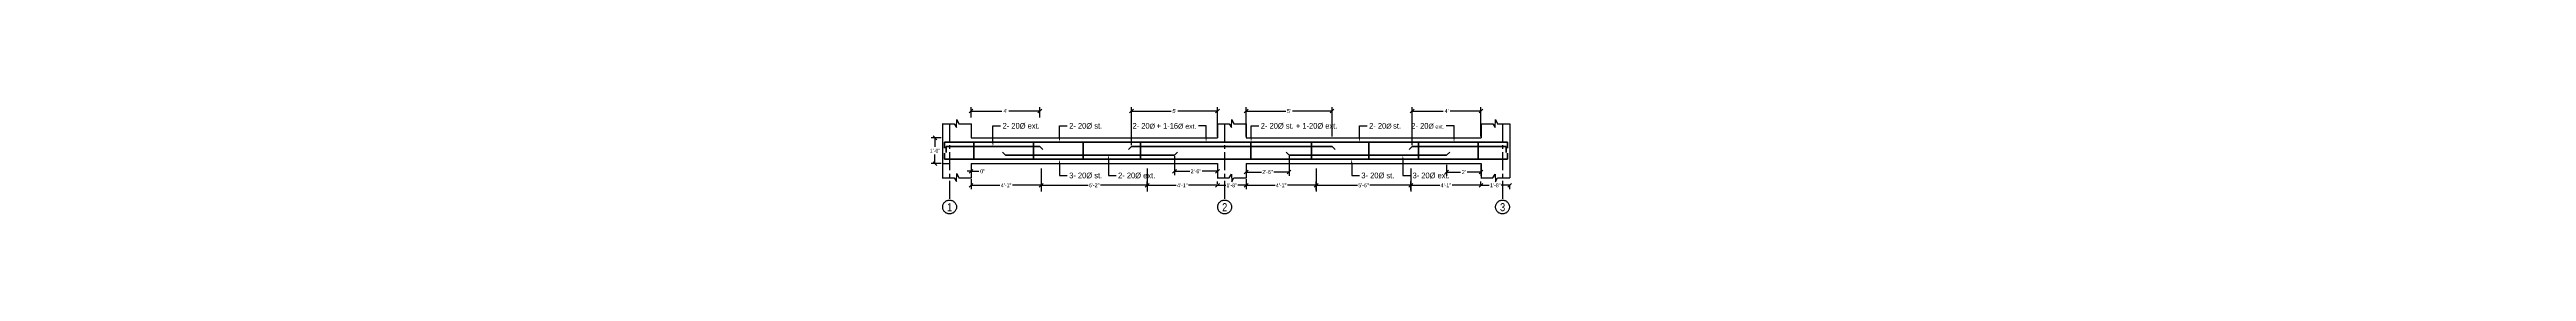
# Model space of a CAD drawing. Header units: inches. Extents: x 17 to 1746, y 1281 to 1356.
import ezdxf
from ezdxf import colors
from ezdxf.entities.mleader import LeaderData, LeaderLine
from ezdxf.math import Vec2, Vec3

# ---------------------------------------------------------------- set-up
doc = ezdxf.new("R2010")
doc.units = ezdxf.units.IN
doc.header["$LTSCALE"] = 10
doc.header["$MEASUREMENT"] = 0
doc.linetypes.add('CENTER', pattern=[2, 1.25, -0.25, 0.25, -0.25])
for name, color, linetype, lineweight in [('Beam', 30, 'Continuous', 25), ('Center line', 110, 'CENTER', 25), ('Column', 191, 'Continuous', 25), ('Dimention', 50, 'Continuous', 13), ('Reinforcemnt', 1, 'Continuous', 40)]:
    doc.layers.add(name, color=color, linetype=linetype, lineweight=lineweight)
doc.styles.add('AR_Arial norrow', font='ARIALN.TTF')
doc.styles.get("Standard").update_dxf_attribs({"font": 'arial.ttf'})
doc.dimstyles.new('AR', dxfattribs={"dimscale": 15, "dimtxt": 0.18, "dimasz": 0.18, "dimexe": 0.18, "dimexo": 0.0625, "dimgap": 0.09, "dimtad": 0, "dimtih": 1, "dimtoh": 1, "dimdec": 3, "dimzin": 0, "dimdsep": 46, "dimlunit": 4, "dimtxsty": 'AR_Arial norrow', "dimblk": 'OBLIQUE', "dimcen": 0.09, "dimadec": 0, "dimazin": 0, "dimtfac": 1, "dimtdec": 3, "dimtofl": 0, "dimtmove": 0, "dimatfit": 3, "dimfxl": 1, "dimtolj": 1, "dimtzin": 0, "dimarcsym": 0})

# ---------------------------------------------------------------- blocks, each defined once
blk = doc.blocks.new('_Oblique')
at = {"color": 0, "linetype": 'ByBlock', "lineweight": -2}
blk.add_line((-0.5, -0.5), (0.5, 0.5), dxfattribs=at)
blk = doc.blocks.new('*D3')
at = {"layer": 'Center line', "color": 0, "lineweight": -2, "ltscale": 10, "transparency": 16777216}
for p, q in [((639, 1334.4), (632, 1334.4)), ((634.7, 1334.4), (634.7, 1328.1)), ((639, 1316.4), (632, 1316.4)), ((634.7, 1316.4), (634.7, 1322.7))]:
    blk.add_line(p, q, dxfattribs=at)
at = {"layer": 'Defpoints', "color": 0, "ltscale": 10, "transparency": 16777216}
for p in [(639.9, 1334.4), (634.7, 1316.4), (639.9, 1316.4)]:
    blk.add_point(p, dxfattribs=at)
at = {"layer": 'Center line', "color": 0, "lineweight": -2, "ltscale": 10, "transparency": 16777216, "xscale": 2.7, "yscale": 2.7, "zscale": 2.7}
for p, rotation in [((634.7, 1334.4), 90), ((634.7, 1316.4), 270)]:
    blk.add_blockref('_Oblique', p, dxfattribs=dict(at, rotation=rotation))
at = {"layer": 'Center line', "color": 0, "ltscale": 10, "transparency": 16777216, "insert": (634.7, 1325.4), "char_height": 2.7, "attachment_point": 5, "style": 'AR_Arial norrow'}
blk.add_mtext('\\A1;1\'-6"', dxfattribs=at)
blk = doc.blocks.new('*D5')
at = {"layer": 'Defpoints', "color": 0, "ltscale": 10, "transparency": 16777216}
for p in [(707.9, 1353.2), (659.9, 1347.7), (707.9, 1347.7)]:
    blk.add_point(p, dxfattribs=at)
at = {"layer": 'Dimention', "color": 0, "lineweight": -2, "ltscale": 10, "transparency": 16777216}
for p, q in [((659.9, 1348.6), (659.9, 1355.9)), ((659.9, 1353.2), (681.5, 1353.2)), ((707.9, 1353.2), (686.3, 1353.2)), ((707.9, 1348.6), (707.9, 1355.9))]:
    blk.add_line(p, q, dxfattribs=at)
at = {"layer": 'Dimention', "color": 0, "lineweight": -2, "ltscale": 10, "transparency": 16777216, "xscale": 2.7, "yscale": 2.7, "zscale": 2.7, "rotation": 180}
blk.add_blockref('_Oblique', (659.9, 1353.2), dxfattribs=at)
at = {"layer": 'Dimention', "color": 0, "lineweight": -2, "ltscale": 10, "transparency": 16777216, "xscale": 2.7, "yscale": 2.7, "zscale": 2.7}
blk.add_blockref('_Oblique', (707.9, 1353.2), dxfattribs=at)
at = {"layer": 'Dimention', "color": 0, "ltscale": 10, "transparency": 16777216, "insert": (683.9, 1353.2), "char_height": 2.7, "attachment_point": 5, "style": 'AR_Arial norrow'}
blk.add_mtext("\\A1;4'", dxfattribs=at)
blk = doc.blocks.new('*D7')
at = {"layer": 'Defpoints', "color": 0, "ltscale": 10, "transparency": 16777216}
for p in [(831.9, 1353.2), (831.9, 1334.4), (771.9, 1328.4)]:
    blk.add_point(p, dxfattribs=at)
at = {"layer": 'Dimention', "color": 0, "lineweight": -2, "ltscale": 10, "transparency": 16777216}
for p, q in [((771.9, 1329.3), (771.9, 1355.9)), ((771.9, 1353.2), (799.6, 1353.2)), ((831.9, 1353.2), (804.3, 1353.2)), ((831.9, 1335.3), (831.9, 1355.9))]:
    blk.add_line(p, q, dxfattribs=at)
at = {"layer": 'Dimention', "color": 0, "lineweight": -2, "ltscale": 10, "transparency": 16777216, "xscale": 2.7, "yscale": 2.7, "zscale": 2.7, "rotation": 180}
blk.add_blockref('_Oblique', (771.9, 1353.2), dxfattribs=at)
at = {"layer": 'Dimention', "color": 0, "lineweight": -2, "ltscale": 10, "transparency": 16777216, "xscale": 2.7, "yscale": 2.7, "zscale": 2.7}
blk.add_blockref('_Oblique', (831.9, 1353.2), dxfattribs=at)
at = {"layer": 'Dimention', "color": 0, "ltscale": 10, "transparency": 16777216, "insert": (801.9, 1353.2), "char_height": 2.7, "attachment_point": 5, "style": 'AR_Arial norrow'}
blk.add_mtext("\\A1;5'", dxfattribs=at)
blk = doc.blocks.new('*D9')
at = {"layer": 'Defpoints', "color": 0, "ltscale": 10, "transparency": 16777216}
for p in [(659.9, 1316.4), (659.9, 1316.4), (659.9, 1311)]:
    blk.add_point(p, dxfattribs=at)
at = {"layer": 'Dimention', "color": 0, "lineweight": -2, "ltscale": 10, "transparency": 16777216}
for p, q in [((659.9, 1315.5), (659.9, 1308.3)), ((659.9, 1315.5), (659.9, 1308.3)), ((659.9, 1311), (657.2, 1311)), ((659.9, 1311), (665.3, 1311))]:
    blk.add_line(p, q, dxfattribs=at)
at = {"layer": 'Dimention', "color": 0, "lineweight": -2, "ltscale": 10, "transparency": 16777216, "xscale": 2.7, "yscale": 2.7, "zscale": 2.7}
blk.add_blockref('_Oblique', (659.9, 1311), dxfattribs=at)
at = {"layer": 'Dimention', "color": 0, "lineweight": -2, "ltscale": 10, "transparency": 16777216, "xscale": 2.7, "yscale": 2.7, "zscale": 2.7, "rotation": 180}
blk.add_blockref('_Oblique', (659.9, 1311), dxfattribs=at)
at = {"layer": 'Dimention', "color": 0, "ltscale": 10, "transparency": 16777216, "insert": (668, 1311), "char_height": 2.7, "attachment_point": 5, "style": 'AR_Arial norrow'}
blk.add_mtext('\\A1;0"', dxfattribs=at)
blk = doc.blocks.new('*D11')
at = {"layer": 'Defpoints', "color": 0, "ltscale": 10, "transparency": 16777216}
for p in [(801.9, 1322.4), (831.9, 1316.4), (831.9, 1311)]:
    blk.add_point(p, dxfattribs=at)
at = {"layer": 'Dimention', "color": 0, "lineweight": -2, "ltscale": 10, "transparency": 16777216}
for p, q in [((801.9, 1321.5), (801.9, 1308.3)), ((831.9, 1315.5), (831.9, 1308.3)), ((801.9, 1311), (812.6, 1311)), ((831.9, 1311), (821.2, 1311))]:
    blk.add_line(p, q, dxfattribs=at)
at = {"layer": 'Dimention', "color": 0, "lineweight": -2, "ltscale": 10, "transparency": 16777216, "xscale": 2.7, "yscale": 2.7, "zscale": 2.7, "rotation": 180}
blk.add_blockref('_Oblique', (801.9, 1311), dxfattribs=at)
at = {"layer": 'Dimention', "color": 0, "lineweight": -2, "ltscale": 10, "transparency": 16777216, "xscale": 2.7, "yscale": 2.7, "zscale": 2.7}
blk.add_blockref('_Oblique', (831.9, 1311), dxfattribs=at)
at = {"layer": 'Dimention', "color": 0, "ltscale": 10, "transparency": 16777216, "insert": (816.9, 1311), "char_height": 2.7, "attachment_point": 5, "style": 'AR_Arial norrow'}
blk.add_mtext('\\A1;2\'-6"', dxfattribs=at)
blk = doc.blocks.new('*D16')
at = {"layer": 'Defpoints', "color": 0, "ltscale": 10, "transparency": 16777216}
for p in [(911.9, 1353.2), (851.9, 1334.4), (911.9, 1334.4)]:
    blk.add_point(p, dxfattribs=at)
at = {"layer": 'Dimention', "color": 0, "lineweight": -2, "ltscale": 10, "transparency": 16777216}
for p, q in [((851.9, 1335.3), (851.9, 1355.9)), ((851.9, 1353.2), (879.6, 1353.2)), ((911.9, 1353.2), (884.3, 1353.2)), ((911.9, 1335.3), (911.9, 1355.9))]:
    blk.add_line(p, q, dxfattribs=at)
at = {"layer": 'Dimention', "color": 0, "lineweight": -2, "ltscale": 10, "transparency": 16777216, "xscale": 2.7, "yscale": 2.7, "zscale": 2.7, "rotation": 180}
blk.add_blockref('_Oblique', (851.9, 1353.2), dxfattribs=at)
at = {"layer": 'Dimention', "color": 0, "lineweight": -2, "ltscale": 10, "transparency": 16777216, "xscale": 2.7, "yscale": 2.7, "zscale": 2.7}
blk.add_blockref('_Oblique', (911.9, 1353.2), dxfattribs=at)
at = {"layer": 'Dimention', "color": 0, "ltscale": 10, "transparency": 16777216, "insert": (881.9, 1353.2), "char_height": 2.7, "attachment_point": 5, "style": 'AR_Arial norrow'}
blk.add_mtext("\\A1;5'", dxfattribs=at)
blk = doc.blocks.new('*D18')
at = {"layer": 'Defpoints', "color": 0, "ltscale": 10, "transparency": 16777216}
for p in [(1015.9, 1353.2), (1015.9, 1334.4), (967.9, 1328.4)]:
    blk.add_point(p, dxfattribs=at)
at = {"layer": 'Dimention', "color": 0, "lineweight": -2, "ltscale": 10, "transparency": 16777216}
for p, q in [((967.9, 1329.3), (967.9, 1355.9)), ((967.9, 1353.2), (989.5, 1353.2)), ((1015.9, 1353.2), (994.3, 1353.2)), ((1015.9, 1335.3), (1015.9, 1355.9))]:
    blk.add_line(p, q, dxfattribs=at)
at = {"layer": 'Dimention', "color": 0, "lineweight": -2, "ltscale": 10, "transparency": 16777216, "xscale": 2.7, "yscale": 2.7, "zscale": 2.7, "rotation": 180}
blk.add_blockref('_Oblique', (967.9, 1353.2), dxfattribs=at)
at = {"layer": 'Dimention', "color": 0, "lineweight": -2, "ltscale": 10, "transparency": 16777216, "xscale": 2.7, "yscale": 2.7, "zscale": 2.7}
blk.add_blockref('_Oblique', (1015.9, 1353.2), dxfattribs=at)
at = {"layer": 'Dimention', "color": 0, "ltscale": 10, "transparency": 16777216, "insert": (991.9, 1353.2), "char_height": 2.7, "attachment_point": 5, "style": 'AR_Arial norrow'}
blk.add_mtext("\\A1;4'", dxfattribs=at)
blk = doc.blocks.new('*D19')
at = {"layer": 'Defpoints', "color": 0, "ltscale": 10, "transparency": 16777216}
for p in [(991.9, 1316.4), (1015.9, 1316.4), (991.9, 1310.5)]:
    blk.add_point(p, dxfattribs=at)
at = {"layer": 'Dimention', "color": 0, "lineweight": -2, "ltscale": 10, "transparency": 16777216}
for p, q in [((991.9, 1315.5), (991.9, 1307.8)), ((1015.9, 1315.5), (1015.9, 1307.8)), ((991.9, 1310.5), (1001.5, 1310.5)), ((1015.9, 1310.5), (1006.3, 1310.5))]:
    blk.add_line(p, q, dxfattribs=at)
at = {"layer": 'Dimention', "color": 0, "lineweight": -2, "ltscale": 10, "transparency": 16777216, "xscale": 2.7, "yscale": 2.7, "zscale": 2.7, "rotation": 180}
blk.add_blockref('_Oblique', (991.9, 1310.5), dxfattribs=at)
at = {"layer": 'Dimention', "color": 0, "lineweight": -2, "ltscale": 10, "transparency": 16777216, "xscale": 2.7, "yscale": 2.7, "zscale": 2.7}
blk.add_blockref('_Oblique', (1015.9, 1310.5), dxfattribs=at)
at = {"layer": 'Dimention', "color": 0, "ltscale": 10, "transparency": 16777216, "insert": (1003.9, 1310.5), "char_height": 2.7, "attachment_point": 5, "style": 'AR_Arial norrow'}
blk.add_mtext("\\A1;2'", dxfattribs=at)
blk = doc.blocks.new('*D21')
at = {"layer": 'Defpoints', "color": 0, "ltscale": 10, "transparency": 16777216}
for p in [(851.9, 1316.4), (881.9, 1322.4), (851.9, 1310.5)]:
    blk.add_point(p, dxfattribs=at)
at = {"layer": 'Dimention', "color": 0, "lineweight": -2, "ltscale": 10, "transparency": 16777216}
for p, q in [((851.9, 1315.5), (851.9, 1307.8)), ((881.9, 1321.5), (881.9, 1307.8)), ((851.9, 1310.5), (862.6, 1310.5)), ((881.9, 1310.5), (871.2, 1310.5))]:
    blk.add_line(p, q, dxfattribs=at)
at = {"layer": 'Dimention', "color": 0, "lineweight": -2, "ltscale": 10, "transparency": 16777216, "xscale": 2.7, "yscale": 2.7, "zscale": 2.7, "rotation": 180}
blk.add_blockref('_Oblique', (851.9, 1310.5), dxfattribs=at)
at = {"layer": 'Dimention', "color": 0, "lineweight": -2, "ltscale": 10, "transparency": 16777216, "xscale": 2.7, "yscale": 2.7, "zscale": 2.7}
blk.add_blockref('_Oblique', (881.9, 1310.5), dxfattribs=at)
at = {"layer": 'Dimention', "color": 0, "ltscale": 10, "transparency": 16777216, "insert": (866.9, 1310.5), "char_height": 2.7, "attachment_point": 5, "style": 'AR_Arial norrow'}
blk.add_mtext('\\A1;2\'-6"', dxfattribs=at)
blk = doc.blocks.new('*D22')
at = {"layer": 'Defpoints', "color": 0, "ltscale": 10, "transparency": 16777216}
for p in [(659.9, 1306.5), (708.9, 1304.9), (708.9, 1301.2)]:
    blk.add_point(p, dxfattribs=at)
at = {"layer": 'Dimention', "color": 0, "lineweight": -2, "ltscale": 10, "transparency": 16777216}
for p, q in [((659.9, 1305.6), (659.9, 1298.5)), ((659.9, 1301.2), (680.1, 1301.2)), ((708.9, 1301.2), (688.8, 1301.2)), ((708.9, 1304), (708.9, 1298.5))]:
    blk.add_line(p, q, dxfattribs=at)
at = {"layer": 'Dimention', "color": 0, "lineweight": -2, "ltscale": 10, "transparency": 16777216, "xscale": 2.7, "yscale": 2.7, "zscale": 2.7, "rotation": 180}
blk.add_blockref('_Oblique', (659.9, 1301.2), dxfattribs=at)
at = {"layer": 'Dimention', "color": 0, "lineweight": -2, "ltscale": 10, "transparency": 16777216, "xscale": 2.7, "yscale": 2.7, "zscale": 2.7}
blk.add_blockref('_Oblique', (708.9, 1301.2), dxfattribs=at)
at = {"layer": 'Dimention', "color": 0, "ltscale": 10, "transparency": 16777216, "insert": (684.4, 1301.2), "char_height": 2.7, "attachment_point": 5, "style": 'AR_Arial norrow'}
blk.add_mtext('\\A1;4\'-1"', dxfattribs=at)
blk = doc.blocks.new('*D23')
at = {"layer": 'Defpoints', "color": 0, "ltscale": 10, "transparency": 16777216}
for p in [(708.9, 1304.9), (782.9, 1301.2), (782.9, 1300.9)]:
    blk.add_point(p, dxfattribs=at)
at = {"layer": 'Dimention', "color": 0, "lineweight": -2, "ltscale": 10, "transparency": 16777216}
for p, q in [((708.9, 1304), (708.9, 1298.5)), ((708.9, 1301.2), (741.6, 1301.2)), ((782.9, 1301.2), (750.2, 1301.2)), ((782.9, 1301.8), (782.9, 1303.9))]:
    blk.add_line(p, q, dxfattribs=at)
at = {"layer": 'Dimention', "color": 0, "lineweight": -2, "ltscale": 10, "transparency": 16777216, "xscale": 2.7, "yscale": 2.7, "zscale": 2.7, "rotation": 180}
blk.add_blockref('_Oblique', (708.9, 1301.2), dxfattribs=at)
at = {"layer": 'Dimention', "color": 0, "lineweight": -2, "ltscale": 10, "transparency": 16777216, "xscale": 2.7, "yscale": 2.7, "zscale": 2.7}
blk.add_blockref('_Oblique', (782.9, 1301.2), dxfattribs=at)
at = {"layer": 'Dimention', "color": 0, "ltscale": 10, "transparency": 16777216, "insert": (745.9, 1301.2), "char_height": 2.7, "attachment_point": 5, "style": 'AR_Arial norrow'}
blk.add_mtext('\\A1;6\'-2"', dxfattribs=at)
blk = doc.blocks.new('*D24')
at = {"layer": 'Defpoints', "color": 0, "ltscale": 10, "transparency": 16777216}
for p in [(782.9, 1300.9), (831.9, 1301.2), (831.9, 1301.2)]:
    blk.add_point(p, dxfattribs=at)
at = {"layer": 'Dimention', "color": 0, "lineweight": -2, "ltscale": 10, "transparency": 16777216}
for p, q in [((782.9, 1301.8), (782.9, 1303.9)), ((782.9, 1301.2), (803.1, 1301.2)), ((831.9, 1301.2), (811.8, 1301.2)), ((831.9, 1302.2), (831.9, 1303.9))]:
    blk.add_line(p, q, dxfattribs=at)
at = {"layer": 'Dimention', "color": 0, "lineweight": -2, "ltscale": 10, "transparency": 16777216, "xscale": 2.7, "yscale": 2.7, "zscale": 2.7, "rotation": 180}
blk.add_blockref('_Oblique', (782.9, 1301.2), dxfattribs=at)
at = {"layer": 'Dimention', "color": 0, "lineweight": -2, "ltscale": 10, "transparency": 16777216, "xscale": 2.7, "yscale": 2.7, "zscale": 2.7}
blk.add_blockref('_Oblique', (831.9, 1301.2), dxfattribs=at)
at = {"layer": 'Dimention', "color": 0, "ltscale": 10, "transparency": 16777216, "insert": (807.4, 1301.2), "char_height": 2.7, "attachment_point": 5, "style": 'AR_Arial norrow'}
blk.add_mtext('\\A1;4\'-1"', dxfattribs=at)
blk = doc.blocks.new('*D25')
at = {"layer": 'Defpoints', "color": 0, "ltscale": 10, "transparency": 16777216}
for p in [(831.9, 1301.2), (851.9, 1306.5), (851.9, 1301.2)]:
    blk.add_point(p, dxfattribs=at)
at = {"layer": 'Dimention', "color": 0, "lineweight": -2, "ltscale": 10, "transparency": 16777216}
for p, q in [((831.9, 1302.2), (831.9, 1303.9)), ((831.9, 1301.2), (837.7, 1301.2)), ((851.9, 1301.2), (846.1, 1301.2)), ((851.9, 1305.6), (851.9, 1298.5))]:
    blk.add_line(p, q, dxfattribs=at)
at = {"layer": 'Dimention', "color": 0, "lineweight": -2, "ltscale": 10, "transparency": 16777216, "xscale": 2.7, "yscale": 2.7, "zscale": 2.7, "rotation": 180}
blk.add_blockref('_Oblique', (831.9, 1301.2), dxfattribs=at)
at = {"layer": 'Dimention', "color": 0, "lineweight": -2, "ltscale": 10, "transparency": 16777216, "xscale": 2.7, "yscale": 2.7, "zscale": 2.7}
blk.add_blockref('_Oblique', (851.9, 1301.2), dxfattribs=at)
at = {"layer": 'Dimention', "color": 0, "ltscale": 10, "transparency": 16777216, "insert": (841.9, 1301.2), "char_height": 2.7, "attachment_point": 5, "style": 'AR_Arial norrow'}
blk.add_mtext('\\A1;1\'-8"', dxfattribs=at)
blk = doc.blocks.new('*D26')
at = {"layer": 'Defpoints', "color": 0, "ltscale": 10, "transparency": 16777216}
for p in [(851.9, 1306.5), (900.9, 1301.2), (900.9, 1299.3)]:
    blk.add_point(p, dxfattribs=at)
at = {"layer": 'Dimention', "color": 0, "lineweight": -2, "ltscale": 10, "transparency": 16777216}
for p, q in [((851.9, 1305.6), (851.9, 1298.5)), ((851.9, 1301.2), (872.1, 1301.2)), ((900.9, 1301.2), (880.8, 1301.2)), ((900.9, 1300.3), (900.9, 1303.9))]:
    blk.add_line(p, q, dxfattribs=at)
at = {"layer": 'Dimention', "color": 0, "lineweight": -2, "ltscale": 10, "transparency": 16777216, "xscale": 2.7, "yscale": 2.7, "zscale": 2.7, "rotation": 180}
blk.add_blockref('_Oblique', (851.9, 1301.2), dxfattribs=at)
at = {"layer": 'Dimention', "color": 0, "lineweight": -2, "ltscale": 10, "transparency": 16777216, "xscale": 2.7, "yscale": 2.7, "zscale": 2.7}
blk.add_blockref('_Oblique', (900.9, 1301.2), dxfattribs=at)
at = {"layer": 'Dimention', "color": 0, "ltscale": 10, "transparency": 16777216, "insert": (876.4, 1301.2), "char_height": 2.7, "attachment_point": 5, "style": 'AR_Arial norrow'}
blk.add_mtext('\\A1;4\'-1"', dxfattribs=at)
blk = doc.blocks.new('*D27')
at = {"layer": 'Defpoints', "color": 0, "ltscale": 10, "transparency": 16777216}
for p in [(900.9, 1296.9), (966.9, 1301.2), (966.9, 1301.2)]:
    blk.add_point(p, dxfattribs=at)
at = {"layer": 'Dimention', "color": 0, "lineweight": -2, "ltscale": 10, "transparency": 16777216}
for p, q in [((900.9, 1297.9), (900.9, 1303.9)), ((900.9, 1301.2), (929.6, 1301.2)), ((966.9, 1301.2), (938.2, 1301.2)), ((966.9, 1302.2), (966.9, 1303.9))]:
    blk.add_line(p, q, dxfattribs=at)
at = {"layer": 'Dimention', "color": 0, "lineweight": -2, "ltscale": 10, "transparency": 16777216, "xscale": 2.7, "yscale": 2.7, "zscale": 2.7, "rotation": 180}
blk.add_blockref('_Oblique', (900.9, 1301.2), dxfattribs=at)
at = {"layer": 'Dimention', "color": 0, "lineweight": -2, "ltscale": 10, "transparency": 16777216, "xscale": 2.7, "yscale": 2.7, "zscale": 2.7}
blk.add_blockref('_Oblique', (966.9, 1301.2), dxfattribs=at)
at = {"layer": 'Dimention', "color": 0, "ltscale": 10, "transparency": 16777216, "insert": (933.9, 1301.2), "char_height": 2.7, "attachment_point": 5, "style": 'AR_Arial norrow'}
blk.add_mtext('\\A1;5\'-6"', dxfattribs=at)
blk = doc.blocks.new('*D28')
at = {"layer": 'Defpoints', "color": 0, "ltscale": 10, "transparency": 16777216}
for p in [(966.9, 1296.9), (1015.9, 1301.2), (1015.9, 1301.1)]:
    blk.add_point(p, dxfattribs=at)
at = {"layer": 'Dimention', "color": 0, "lineweight": -2, "ltscale": 10, "transparency": 16777216}
for p, q in [((966.9, 1297.9), (966.9, 1303.9)), ((966.9, 1301.2), (987.1, 1301.2)), ((1015.9, 1301.2), (995.8, 1301.2)), ((1015.9, 1302), (1015.9, 1303.9))]:
    blk.add_line(p, q, dxfattribs=at)
at = {"layer": 'Dimention', "color": 0, "lineweight": -2, "ltscale": 10, "transparency": 16777216, "xscale": 2.7, "yscale": 2.7, "zscale": 2.7, "rotation": 180}
blk.add_blockref('_Oblique', (966.9, 1301.2), dxfattribs=at)
at = {"layer": 'Dimention', "color": 0, "lineweight": -2, "ltscale": 10, "transparency": 16777216, "xscale": 2.7, "yscale": 2.7, "zscale": 2.7}
blk.add_blockref('_Oblique', (1015.9, 1301.2), dxfattribs=at)
at = {"layer": 'Dimention', "color": 0, "ltscale": 10, "transparency": 16777216, "insert": (991.4, 1301.2), "char_height": 2.7, "attachment_point": 5, "style": 'AR_Arial norrow'}
blk.add_mtext('\\A1;4\'-1"', dxfattribs=at)
blk = doc.blocks.new('*D29')
at = {"layer": 'Defpoints', "color": 0, "ltscale": 10, "transparency": 16777216}
for p in [(1015.9, 1301.1), (1035.9, 1302), (1035.9, 1301.2)]:
    blk.add_point(p, dxfattribs=at)
at = {"layer": 'Dimention', "color": 0, "lineweight": -2, "ltscale": 10, "transparency": 16777216}
for p, q in [((1015.9, 1302), (1015.9, 1303.9)), ((1015.9, 1301.2), (1021.7, 1301.2)), ((1035.9, 1301.2), (1030.1, 1301.2)), ((1035.9, 1301.1), (1035.9, 1298.5))]:
    blk.add_line(p, q, dxfattribs=at)
at = {"layer": 'Dimention', "color": 0, "lineweight": -2, "ltscale": 10, "transparency": 16777216, "xscale": 2.7, "yscale": 2.7, "zscale": 2.7, "rotation": 180}
blk.add_blockref('_Oblique', (1015.9, 1301.2), dxfattribs=at)
at = {"layer": 'Dimention', "color": 0, "lineweight": -2, "ltscale": 10, "transparency": 16777216, "xscale": 2.7, "yscale": 2.7, "zscale": 2.7}
blk.add_blockref('_Oblique', (1035.9, 1301.2), dxfattribs=at)
at = {"layer": 'Dimention', "color": 0, "ltscale": 10, "transparency": 16777216, "insert": (1025.9, 1301.2), "char_height": 2.7, "attachment_point": 5, "style": 'AR_Arial norrow'}
blk.add_mtext('\\A1;1\'-8"', dxfattribs=at)

msp = doc.modelspace()

# ---------------------------------------------------------------- linework, layer by layer
at = {"layer": 'Beam'}
for p, q in [((659.9293, 1334.3928), (831.9293, 1334.3928)), ((851.9293, 1334.3928), (1015.9293, 1334.3928)), ((639.9293, 1316.3928), (644.9293, 1316.3928)), ((659.9293, 1316.3928), (831.9293, 1316.3928)), ((851.9293, 1316.3928), (1015.9293, 1316.3928))]:
    msp.add_line(p, q, dxfattribs=at)
at = {"layer": 'Center line'}
for p, q in [((644.9293, 1344.2949), (644.9293, 1290.8341)), ((836.9293, 1344.2949), (836.9293, 1290.8341)), ((1030.9293, 1344.2949), (1030.9293, 1290.8341))]:
    msp.add_line(p, q, dxfattribs=at)
at = {"layer": 'Center line', "ltscale": 10}
for centre in [(644.9293, 1286.0146), (836.9293, 1286.0146), (1030.9293, 1286.0146)]:
    msp.add_circle(centre, 4.8195, dxfattribs=at)
at = {"layer": 'Column'}
for p, q in [((639.9293, 1344.2949), (639.9293, 1306.4907)), ((659.9293, 1344.2949), (659.9293, 1334.3928)), ((831.9293, 1344.2949), (831.9293, 1334.3928)), ((851.9293, 1344.2949), (851.9293, 1334.3928)), ((1015.9293, 1344.2949), (1015.9293, 1334.3928)), ((1035.9293, 1344.2949), (1035.9293, 1306.4907)), ((659.9293, 1316.3928), (659.9293, 1306.4907)), ((831.9293, 1316.3928), (831.9293, 1306.4907)), ((851.9293, 1316.3928), (851.9293, 1306.4907)), ((1015.9293, 1316.3928), (1015.9293, 1306.4907)), ((708.9293, 1312.8753), (708.9293, 1296.9227)), ((782.9293, 1312.8753), (782.9293, 1296.9227)), ((900.9293, 1312.8753), (900.9293, 1296.9227)), ((966.9293, 1312.8753), (966.9293, 1296.9227))]:
    msp.add_line(p, q, dxfattribs=at)
at = {"layer": 'Column', "linetype": 'Continuous', "ltscale": 10}
for points in [[(639.7493, 1344.2949), (648.1447, 1344.2949), (649.8043, 1341.6824), (650.0543, 1347.2421), (651.4581, 1344.2949), (660.1093, 1344.2949)], [(831.7493, 1344.2949), (840.1447, 1344.2949), (841.8043, 1341.6824), (842.0543, 1347.2421), (843.4581, 1344.2949), (852.1093, 1344.2949)], [(1015.7493, 1344.2949), (1024.1447, 1344.2949), (1025.8043, 1341.6824), (1026.0543, 1347.2421), (1027.4581, 1344.2949), (1036.1093, 1344.2949)], [(639.7493, 1306.4907), (648.1447, 1306.4907), (649.8043, 1303.8782), (650.0543, 1309.4378), (651.4581, 1306.4907), (660.1093, 1306.4907)], [(831.7493, 1306.4907), (840.1447, 1306.4907), (841.8043, 1309.1032), (842.0543, 1303.5435), (843.4581, 1306.4907), (852.1093, 1306.4907)], [(1015.7493, 1306.4907), (1024.1447, 1306.4907), (1025.8043, 1309.1032), (1026.0543, 1303.5435), (1027.4581, 1306.4907), (1036.1093, 1306.4907)]]:
    msp.add_lwpolyline(points, dxfattribs=at)
at = {"layer": 'Reinforcemnt'}
for p, q in [((641.4293, 1331.3928), (1034.4293, 1331.3928)), ((641.4293, 1319.3928), (1034.4293, 1319.3928)), ((642.4293, 1328.3928), (707.9293, 1328.3928)), ((683.9293, 1322.3928), (801.9293, 1322.3928)), ((771.9293, 1328.3928), (911.9293, 1328.3928)), ((881.9293, 1322.3928), (991.9293, 1322.3928)), ((991.9293, 1322.3928), (881.9293, 1322.3928)), ((967.9293, 1328.3928), (1033.4293, 1328.3928))]:
    msp.add_line(p, q, dxfattribs=at)
at = {"layer": 'Reinforcemnt', "ltscale": 10}
for p, q in [((641.4293, 1331.3928), (641.4293, 1327.1928)), ((641.4293, 1323.5928), (641.4293, 1319.3928)), ((642.4293, 1328.3928), (642.4293, 1324.1928)), ((661.8473, 1331.3928), (661.8473, 1319.3928)), ((683.9293, 1322.3928), (681.808, 1324.5141)), ((703.5073, 1331.3928), (703.5073, 1319.3928)), ((707.9293, 1328.3928), (710.0506, 1326.2715)), ((738.1404, 1331.3928), (738.1404, 1319.3928)), ((771.9293, 1328.3928), (769.808, 1326.2715)), ((778.2946, 1331.3928), (778.2946, 1319.3928)), ((801.9293, 1322.3928), (804.0506, 1324.5141)), ((801.9293, 1322.3928), (804.0506, 1324.5141)), ((855.1902, 1331.3928), (855.1902, 1319.3928)), ((881.9293, 1322.3928), (879.808, 1324.5141)), ((881.9293, 1322.3928), (879.808, 1324.5141)), ((897.564, 1331.3928), (897.564, 1319.3928)), ((911.9293, 1328.3928), (914.0506, 1326.2715)), ((937.7183, 1331.3928), (937.7183, 1319.3928)), ((967.9293, 1328.3928), (965.808, 1326.2715)), ((972.3513, 1331.3928), (972.3513, 1319.3928)), ((991.9293, 1322.3928), (994.0506, 1324.5141)), ((1014.0114, 1331.3928), (1014.0114, 1319.3928)), ((1033.4293, 1328.3928), (1033.4293, 1324.1928)), ((1034.4293, 1331.3928), (1034.4293, 1327.1928)), ((1034.4293, 1323.5928), (1034.4293, 1319.3928))]:
    msp.add_line(p, q, dxfattribs=at)

# ---------------------------------------------------------------- texts
at = {"layer": 'Center line', "style": 'AR_Arial norrow'}
for s, p in [('1', (643.2113, 1283.0811)), ('2', (835.2113, 1283.0811)), ('3', (1029.2113, 1283.0811))]:
    msp.add_text(s, height=5.5893, dxfattribs=at).set_placement(p)

# ---------------------------------------------------------------- dimensions: what is measured, and where the dimension line sits
at = {"layer": 'Center line', "ltscale": 10}
dim = msp.add_linear_dim(base=(634.7054, 1316.3928), p1=(639.9293, 1334.3928), p2=(639.9293, 1316.3928), angle=90, dimstyle='AR', dxfattribs=at)
dim.commit()
dim.dimension.update_dxf_attribs({"geometry": '*D3', "text_midpoint": (634.7054, 1325.3928)})
at = {"layer": 'Dimention', "ltscale": 10}
for base, p1, p2, picture, middle in [((707.9293, 1353.2469), (659.9293, 1347.7), (707.9293, 1347.7), '*D5', (683.9293, 1353.2469)), ((831.9293, 1353.2469), (771.9293, 1328.3928), (831.9293, 1334.3928), '*D7', (801.9293, 1353.2469)), ((911.9293, 1353.2469), (851.9293, 1334.3928), (911.9293, 1334.3928), '*D16', (881.9293, 1353.2469)), ((659.9293168998, 1311.0406667686), (659.9293168998, 1316.3927749574), (659.9293168998, 1316.3927749574), '*D9', (667.9538053037, 1311.0406667686)), ((991.9293, 1310.545), (1015.9293, 1316.3928), (991.9293, 1316.3928), '*D19', (1003.9293, 1310.545)), ((708.9293, 1301.2312), (659.9293, 1306.4907), (708.9293, 1304.899), '*D22', (684.4293, 1301.2312))]:
    dim = msp.add_linear_dim(base=base, p1=p1, p2=p2, dimstyle='AR', dxfattribs=at)
    dim.commit()
    dim.dimension.update_dxf_attribs({"geometry": picture, "text_midpoint": middle})
for base, p1, p2, picture, middle in [((1015.9293, 1353.2469), (967.9293, 1328.3928), (1015.9293, 1334.3928), '*D18', (991.9293, 1353.2469)), ((831.9293, 1311.0407), (801.9293, 1322.3928), (831.9293, 1316.3928), '*D11', (816.9293, 1311.0407)), ((851.9293, 1310.545), (881.9293, 1322.3928), (851.9293, 1316.3928), '*D21', (866.9293, 1310.545)), ((782.9293, 1301.2312), (708.9293, 1304.899), (782.9293, 1300.8912), '*D23', (745.9293, 1301.2312)), ((831.9293, 1301.2312), (782.9293, 1300.8912), (831.9293, 1301.2312), '*D24', (807.4293, 1301.2312)), ((851.9293, 1301.2312), (831.9293, 1301.2312), (851.9293, 1306.4907), '*D25', (841.9293, 1301.2312)), ((900.9293, 1301.2312), (851.9293, 1306.4907), (900.9293, 1299.3443), '*D26', (876.4293, 1301.2312)), ((966.9293, 1301.2312), (900.9293, 1296.9227), (966.9293, 1301.2312), '*D27', (933.9293, 1301.2312)), ((1015.9293, 1301.2312), (966.9293, 1296.9227), (1015.9293, 1301.0569), '*D28', (991.4293, 1301.2312)), ((1035.9293, 1301.2312), (1015.9293, 1301.0569), (1035.9293, 1302.044), '*D29', (1025.9293, 1301.2312))]:
    dim = msp.add_linear_dim(base=base, p1=p1, p2=p2, dimstyle='AR', override={"dimtmove": 1}, dxfattribs=at)
    dim.commit()
    dim.dimension.update_dxf_attribs({"geometry": picture, "text_midpoint": middle})

# ---------------------------------------------------------------- leaders
at = {"layer": 'Center line', "ltscale": 10}
ml = msp.add_multileader_mtext('Standard', dxfattribs=at)
ml.set_content('{\\fArial Narrow|b0|i0|c0|p34;2- 20\\H0.875x;Ø\\fMS Shell Dlg 2|b0|i0|c0|p0;\\H0.80952x; \\fArial Narrow|b0|i0|c0|p34;\\H1.41177x;+ 1-16\\H0.875x;Ø ext.}', color=256)
ml.set_leader_properties()
ml.build(insert=Vec2(0, 0))
ml.multileader.update_dxf_attribs({"dogleg_length": 0.36, "arrow_head_size": 2.7, "scale": 15})
ctx = ml.context
ctx.base_point, ctx.scale, ctx.arrow_head_size, ctx.landing_gap_size, ctx.plane_origin = Vec3(776.4031, 1342.7717), 15, 2.7, 1.35, Vec3(823.9817, 1331.3928)
ctx.text_align_type = 2
notes = []
notes.append((ctx, [(0, (1, 1, 0), (823.9817, 1342.7717), (-1, 0), 5.4, [(0, [(823.9817, 1331.3928)], 0, [])])]))
ctx.mtext.insert, ctx.mtext.width, ctx.mtext.alignment, ctx.mtext.flow_direction = Vec3(817.2317, 1344.8422), 53.375948, 3, 5
ml = msp.add_multileader_mtext('Standard', dxfattribs=at)
ml.set_content('{\\fArial Narrow|b0|i0|c0|p34;2- 20\\H0.875x;Ø\\H0.80952x; ext.}', color=256)
ml.set_leader_properties()
ml.build(insert=Vec2(0, 0))
ml.multileader.update_dxf_attribs({"dogleg_length": 0.36, "arrow_head_size": 2.7, "scale": 15})
ctx = ml.context
ctx.base_point, ctx.scale, ctx.arrow_head_size, ctx.landing_gap_size, ctx.plane_origin = Vec3(969.6682, 1342.7717), 15, 2.7, 1.35, Vec3(997.0631, 1331.3928)
ctx.text_align_type = 2
notes.append((ctx, [(0, (1, 1, 0), (997.0631, 1342.7717), (-1, 0), 5.4, [(0, [(997.0631, 1331.3928)], 0, [])])]))
ctx.mtext.insert, ctx.mtext.width, ctx.mtext.alignment, ctx.mtext.flow_direction = Vec3(990.3131, 1344.8422), 39.893591, 3, 5
ml = msp.add_multileader_mtext('Standard', dxfattribs=at)
ml.set_content('{\\fArial Narrow|b0|i0|c0|p34;2- 20Ø ext.}', color=256)
ml.set_leader_properties()
ml.build(insert=Vec2(0, 0))
ml.multileader.update_dxf_attribs({"dogleg_length": 0.36, "arrow_head_size": 2.7, "scale": 15})
ctx = ml.context
ctx.base_point, ctx.scale, ctx.arrow_head_size, ctx.landing_gap_size, ctx.plane_origin = Vec3(680.5793, 1342.7717), 15, 2.7, 1.35, Vec3(675.1793, 1331.3928)
notes.append((ctx, [(0, (1, 1, 0), (675.1793, 1342.7717), (1, 0), 5.4, [(0, [(675.1793, 1328.3928)], 0, [])])]))
ctx.mtext.insert, ctx.mtext.width, ctx.mtext.flow_direction = Vec3(681.9293, 1344.8522), 39.893591, 5
ml = msp.add_multileader_mtext('Standard', dxfattribs=at)
ml.set_content('{\\fArial Narrow|b0|i0|c0|p34;2- 20Ø st.}', color=256)
ml.set_leader_properties()
ml.build(insert=Vec2(0, 0))
ml.multileader.update_dxf_attribs({"dogleg_length": 0.36, "arrow_head_size": 2.7, "scale": 15})
ctx = ml.context
ctx.base_point, ctx.scale, ctx.arrow_head_size, ctx.landing_gap_size, ctx.plane_origin = Vec3(727.0687, 1342.7717), 15, 2.7, 1.35, Vec3(721.6687, 1331.3928)
notes.append((ctx, [(0, (1, 1, 0), (721.6687, 1342.7717), (1, 0), 5.4, [(0, [(721.6687, 1331.3928)], 0, [])])]))
ctx.mtext.insert, ctx.mtext.width, ctx.mtext.flow_direction = Vec3(728.4187, 1344.8522), 39.893591, 5
ml = msp.add_multileader_mtext('Standard', dxfattribs=at)
ml.set_content('{\\fArial Narrow|b0|i0|c0|p34;2- 20Ø st. + 1-20Ø ext.}', color=256)
ml.set_leader_properties()
ml.build(insert=Vec2(0, 0))
ml.multileader.update_dxf_attribs({"dogleg_length": 0.36, "arrow_head_size": 2.7, "scale": 15})
ctx = ml.context
ctx.base_point, ctx.scale, ctx.arrow_head_size, ctx.landing_gap_size, ctx.plane_origin = Vec3(860.8198, 1342.7717), 15, 2.7, 1.35, Vec3(855.4198, 1331.3928)
notes.append((ctx, [(0, (1, 1, 0), (855.4198, 1342.7717), (1, 0), 5.4, [(0, [(855.4198, 1331.3928)], 0, [])])]))
ctx.mtext.insert, ctx.mtext.width, ctx.mtext.flow_direction = Vec3(862.1698, 1344.8522), 58.905768, 5
ml = msp.add_multileader_mtext('Standard', dxfattribs=at)
ml.set_content('{\\fArial Narrow|b0|i0|c0|p34;2- 20\\H0.875x;Ø\\H0.80952x; \\H1.41177x;st.}', color=256)
ml.set_leader_properties()
ml.build(insert=Vec2(0, 0))
ml.multileader.update_dxf_attribs({"dogleg_length": 0.36, "arrow_head_size": 2.7, "scale": 15})
ctx = ml.context
ctx.base_point, ctx.scale, ctx.arrow_head_size, ctx.landing_gap_size, ctx.plane_origin = Vec3(936.4382, 1342.7717), 15, 2.7, 1.35, Vec3(931.0382, 1331.3928)
notes.append((ctx, [(0, (1, 1, 0), (931.0382, 1342.7717), (1, 0), 5.4, [(0, [(931.0382, 1331.3928)], 0, [])])]))
ctx.mtext.insert, ctx.mtext.width, ctx.mtext.flow_direction = Vec3(937.7882, 1344.8422), 39.893591, 5
ml = msp.add_multileader_mtext('Standard', dxfattribs=at)
ml.set_content('{\\fArial Narrow|b0|i0|c0|p34;3- 20Ø st.}', color=256)
ml.set_leader_properties()
ml.build(insert=Vec2(0, 0))
ml.multileader.update_dxf_attribs({"dogleg_length": 0.36, "arrow_head_size": 2.7, "scale": 15})
ctx = ml.context
ctx.base_point, ctx.scale, ctx.arrow_head_size, ctx.landing_gap_size, ctx.plane_origin = Vec3(727.0687, 1308.0138), 15, 2.7, 1.35, Vec3(721.6687, 1319.3928)
notes.append((ctx, [(0, (1, 1, 0), (721.6687, 1308.0138), (1, 0), 5.4, [(0, [(721.6687, 1319.3928)], 0, [])])]))
ctx.mtext.insert, ctx.mtext.width, ctx.mtext.flow_direction = Vec3(728.4187, 1310.0943), 39.893591, 5
ml = msp.add_multileader_mtext('Standard', dxfattribs=at)
ml.set_content('{\\fArial Narrow|b0|i0|c0|p34;3- 20Ø st.}', color=256)
ml.set_leader_properties()
ml.build(insert=Vec2(0, 0))
ml.multileader.update_dxf_attribs({"dogleg_length": 0.36, "arrow_head_size": 2.7, "scale": 15})
ctx = ml.context
ctx.base_point, ctx.scale, ctx.arrow_head_size, ctx.landing_gap_size, ctx.plane_origin = Vec3(727.0687, 1308.0138), 15, 2.7, 1.35, Vec3(721.6687, 1319.3928)
notes.append((ctx, [(0, (1, 1, 0), (721.6687, 1308.0138), (1, 0), 5.4, [(0, [(721.6687, 1319.3928)], 0, [])])]))
ctx.mtext.insert, ctx.mtext.width, ctx.mtext.flow_direction = Vec3(728.4187, 1310.0943), 39.893591, 5
ml = msp.add_multileader_mtext('Standard', dxfattribs=at)
ml.set_content('{\\fArial Narrow|b0|i0|c0|p34;3- 20Ø st.}', color=256)
ml.set_leader_properties()
ml.build(insert=Vec2(0, 0))
ml.multileader.update_dxf_attribs({"dogleg_length": 0.36, "arrow_head_size": 2.7, "scale": 15})
ctx = ml.context
ctx.base_point, ctx.scale, ctx.arrow_head_size, ctx.landing_gap_size, ctx.plane_origin = Vec3(727.0687, 1308.0138), 15, 2.7, 1.35, Vec3(721.6687, 1319.3928)
notes.append((ctx, [(0, (1, 1, 0), (721.6687, 1308.0138), (1, 0), 5.4, [(0, [(721.6687, 1319.3928)], 0, [])])]))
ctx.mtext.insert, ctx.mtext.width, ctx.mtext.flow_direction = Vec3(728.4187, 1310.0943), 39.893591, 5
ml = msp.add_multileader_mtext('Standard', dxfattribs=at)
ml.set_content('{\\fArial Narrow|b0|i0|c0|p34;3- 20Ø st.}', color=256)
ml.set_leader_properties()
ml.build(insert=Vec2(0, 0))
ml.multileader.update_dxf_attribs({"dogleg_length": 0.36, "arrow_head_size": 2.7, "scale": 15})
ctx = ml.context
ctx.base_point, ctx.scale, ctx.arrow_head_size, ctx.landing_gap_size, ctx.plane_origin = Vec3(727.0687, 1308.0138), 15, 2.7, 1.35, Vec3(721.6687, 1319.3928)
notes.append((ctx, [(0, (1, 1, 0), (721.6687, 1308.0138), (1, 0), 5.4, [(0, [(721.6687, 1319.3928)], 0, [])])]))
ctx.mtext.insert, ctx.mtext.width, ctx.mtext.flow_direction = Vec3(728.4187, 1310.0943), 39.893591, 5
ml = msp.add_multileader_mtext('Standard', dxfattribs=at)
ml.set_content('{\\fArial Narrow|b0|i0|c0|p34;2- 20Ø ext.}', color=256)
ml.set_leader_properties()
ml.build(insert=Vec2(0, 0))
ml.multileader.update_dxf_attribs({"dogleg_length": 0.36, "arrow_head_size": 2.7, "scale": 15})
ctx = ml.context
ctx.base_point, ctx.scale, ctx.arrow_head_size, ctx.landing_gap_size, ctx.plane_origin = Vec3(761.2081, 1308.0138), 15, 2.7, 1.35, Vec3(755.8081, 1319.3928)
notes.append((ctx, [(0, (1, 1, 0), (755.8081, 1308.0138), (1, 0), 5.4, [(0, [(755.8081, 1322.5401)], 0, [])])]))
ctx.mtext.insert, ctx.mtext.width, ctx.mtext.flow_direction = Vec3(762.5581, 1310.0943), 39.893591, 5
ml = msp.add_multileader_mtext('Standard', dxfattribs=at)
ml.set_content('{\\fArial Narrow|b0|i0|c0|p34;3- 20Ø st.}', color=256)
ml.set_leader_properties()
ml.build(insert=Vec2(0, 0))
ml.multileader.update_dxf_attribs({"dogleg_length": 0.36, "arrow_head_size": 2.7, "scale": 15})
ctx = ml.context
ctx.base_point, ctx.scale, ctx.arrow_head_size, ctx.landing_gap_size, ctx.plane_origin = Vec3(931.0363, 1308.0138), 15, 2.7, 1.35, Vec3(925.6363, 1319.3928)
notes.append((ctx, [(0, (1, 1, 0), (925.6363, 1308.0138), (1, 0), 5.4, [(0, [(925.6363, 1319.3928)], 0, [])])]))
ctx.mtext.insert, ctx.mtext.width, ctx.mtext.flow_direction = Vec3(932.3863, 1310.0943), 39.893591, 5
ml = msp.add_multileader_mtext('Standard', dxfattribs=at)
ml.set_content('{\\fArial Narrow|b0|i0|c0|p34;3- 20Ø ext.}', color=256)
ml.set_leader_properties()
ml.build(insert=Vec2(0, 0))
ml.multileader.update_dxf_attribs({"dogleg_length": 0.36, "arrow_head_size": 2.7, "scale": 15})
ctx = ml.context
ctx.base_point, ctx.scale, ctx.arrow_head_size, ctx.landing_gap_size, ctx.plane_origin = Vec3(966.7594, 1308.0138), 15, 2.7, 1.35, Vec3(961.3594, 1319.3928)
notes.append((ctx, [(0, (1, 1, 0), (961.3594, 1308.0138), (1, 0), 5.4, [(0, [(961.3594, 1322.0973)], 0, [])])]))
ctx.mtext.insert, ctx.mtext.width, ctx.mtext.flow_direction = Vec3(968.1094, 1310.0943), 39.893591, 5
for ctx, leaders in notes:
    for number, flags, end, landing, length, lines in leaders:
        leader = LeaderData()
        leader.index, (leader.has_last_leader_line, leader.has_dogleg_vector, leader.attachment_direction) = number, flags
        leader.last_leader_point, leader.dogleg_vector, leader.dogleg_length = Vec3(end), Vec3(landing), length
        for number, points, colour, breaks in lines:
            line = LeaderLine()
            line.index, line.vertices, line.color, line.breaks = number, Vec3.list(points), colors.encode_raw_color(colour), breaks
            leader.lines.append(line)
        ctx.leaders.append(leader)

doc.saveas('drawing.dxf')
